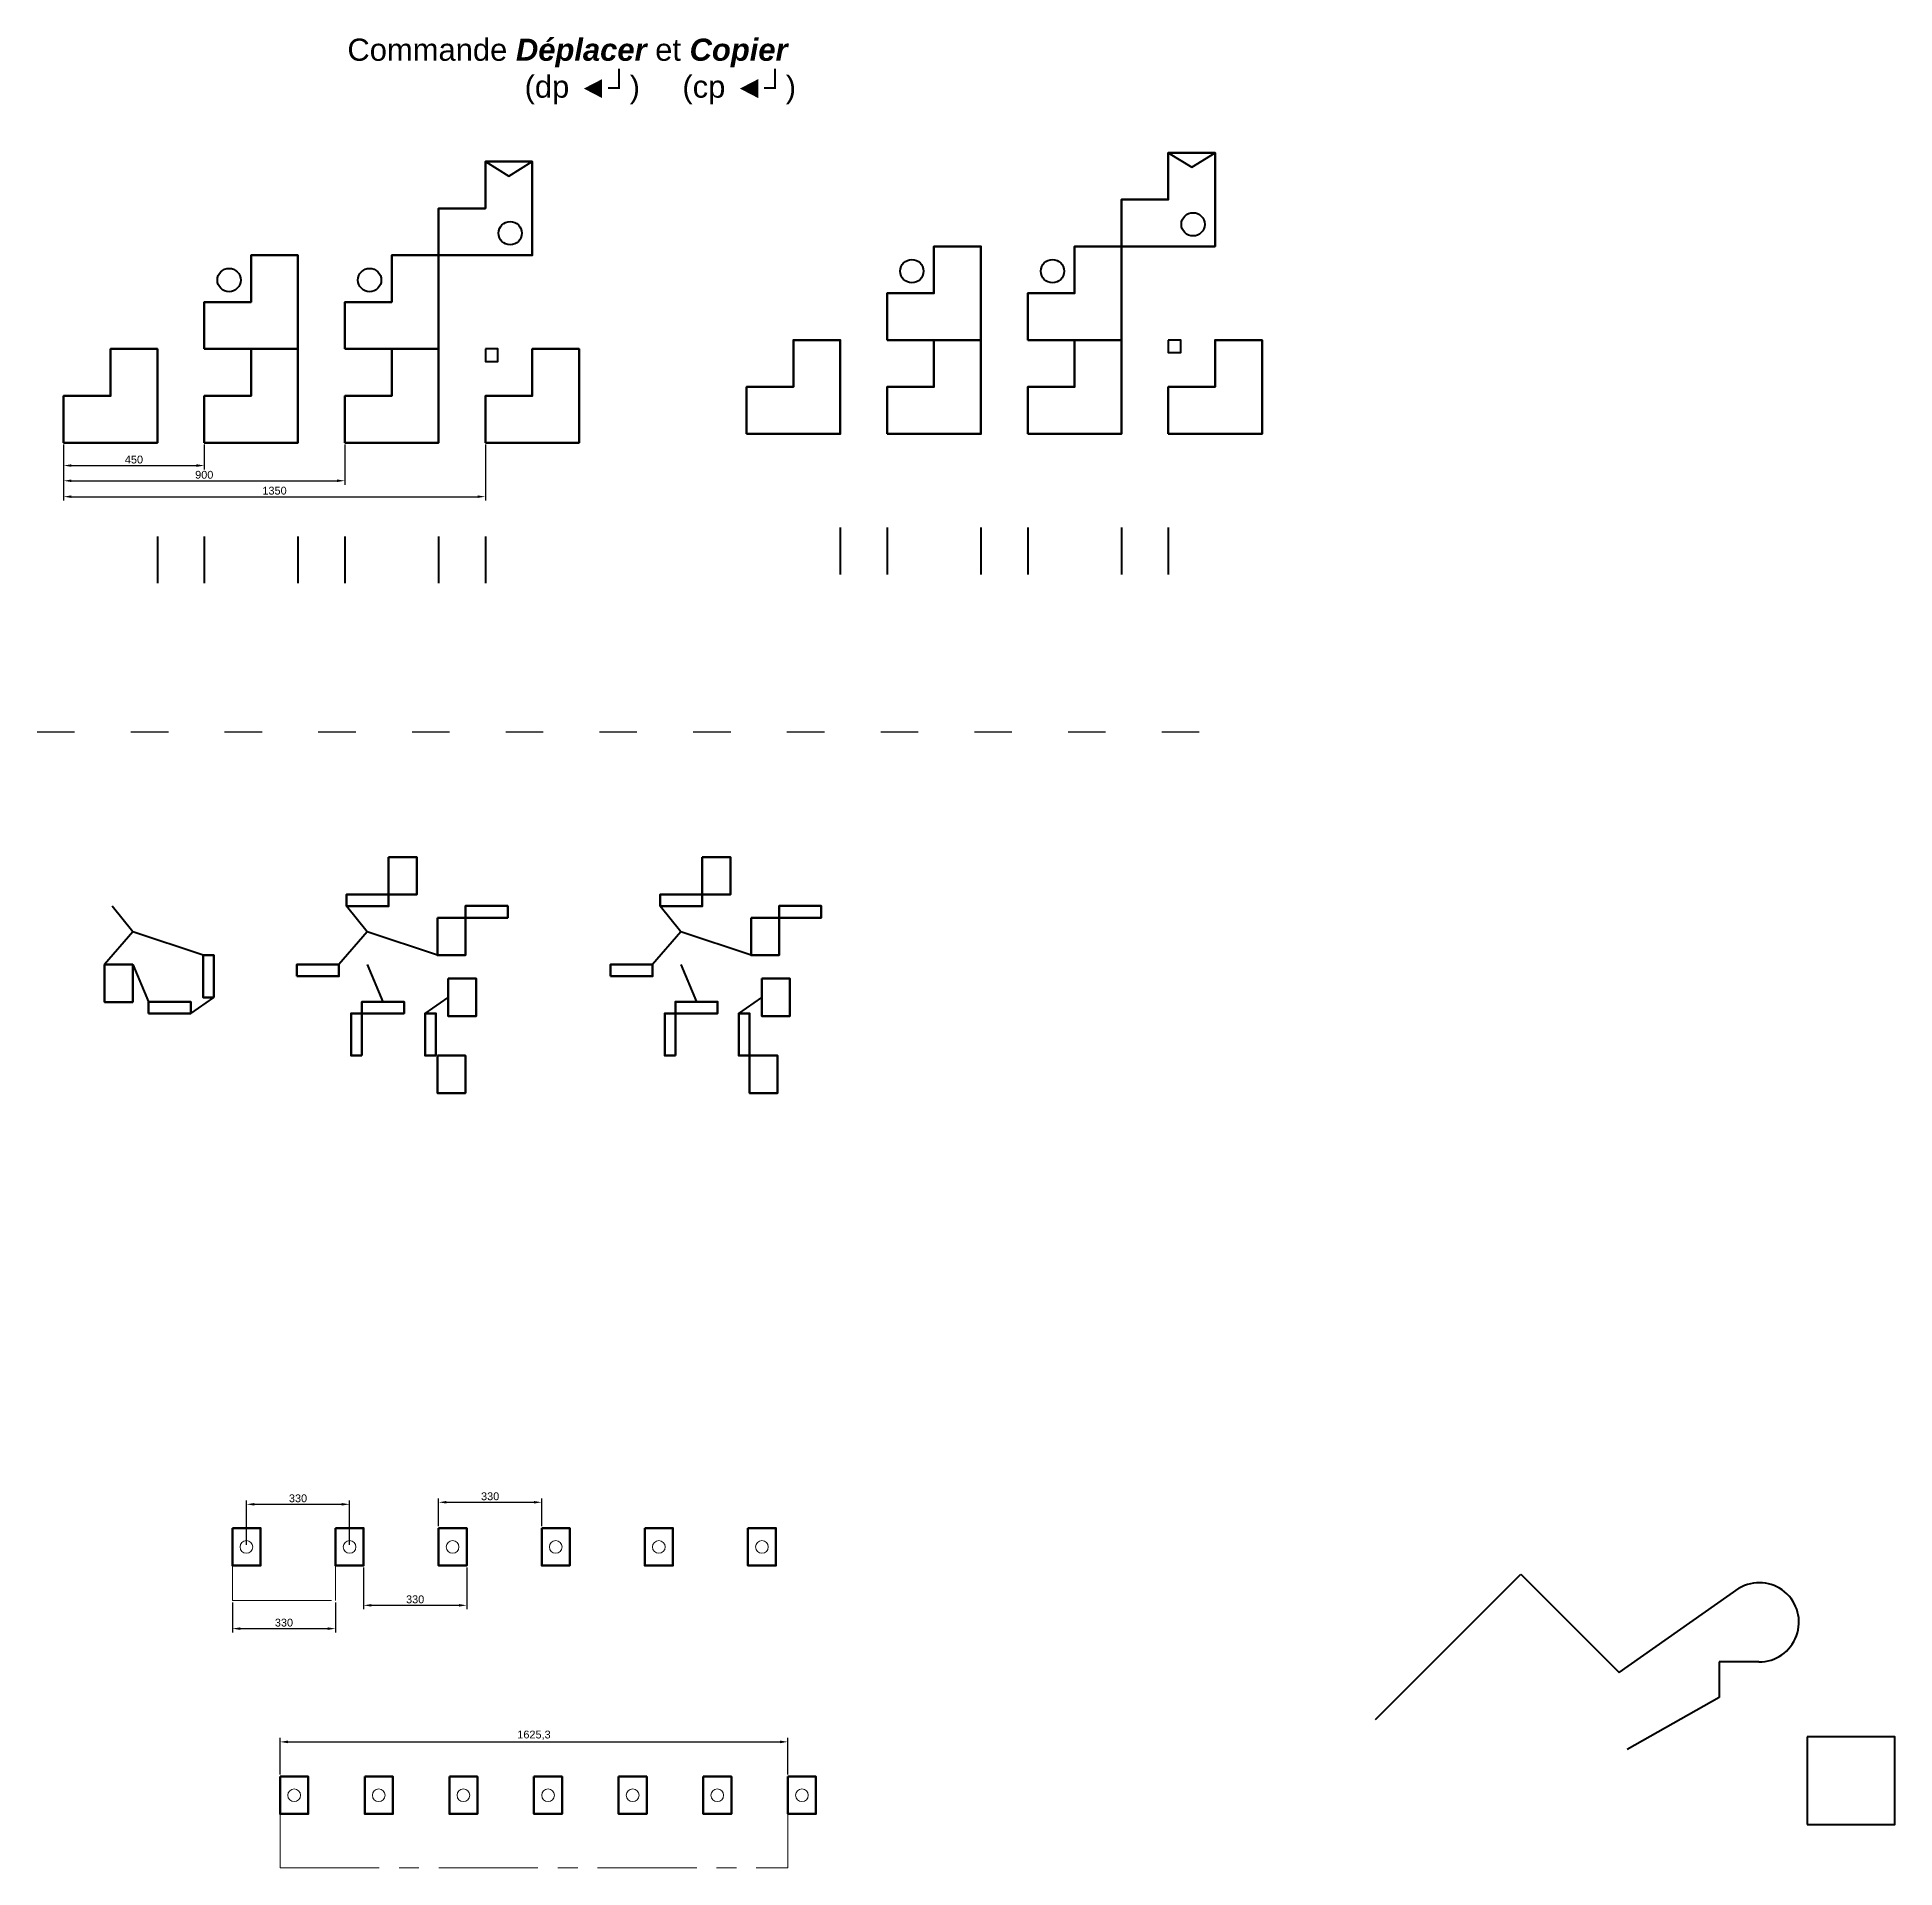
# Model space of a CAD drawing. Header units: centimetres. Extents: x 97323 to 265699, y 20741 to 39605.
# Drawn here: x 150083 to 156030, y 30732 to 36593 of the extents above; entities that cross this region are included whole.
import ezdxf

# ---------------------------------------------------------------- set-up
doc = ezdxf.new("R2010")
doc.units = ezdxf.units.CM
doc.header["$LTSCALE"] = 10
doc.header["$PDMODE"] = 35
doc.header["$PDSIZE"] = 30
doc.linetypes.add('ACAD_ISO03W100', pattern=[30, 12, -18])
doc.linetypes.add('AXES', pattern=[50.8, 31.75, -6.35, 6.35, -6.35])
doc.layers.add('01-CACHE', color=140, linetype='ACAD_ISO03W100')
for name, color, linetype, lineweight in [('01-COTATION-2', 210, 'Continuous', 5), ('01-FORT-2', 140, 'Continuous', 50), ('01-FORT-3', 30, 'Continuous', 40), ('01-FORT-4', 70, 'Continuous', 50), ('01-TEXTE', 7, 'Continuous', 5), ('02-FIN-3', 211, 'Continuous', 15), ('082-AXE-3', 62, 'AXES', 9)]:
    doc.layers.add(name, color=color, linetype=linetype, lineweight=lineweight)
doc.layers.add('COTATION', color=7, linetype='Continuous', true_color=0xe61919)
doc.styles.add('Arial bold', font='arialbd.ttf')
doc.styles.add('ARIAL-SD', font='arial.ttf')
doc.styles.get("Standard").update_dxf_attribs({"font": 'arial.ttf'})
doc.dimstyles.new('ISO-25-SD', dxfattribs={"dimscale": 10, "dimtxt": 2.5, "dimasz": 2.5, "dimexe": 1.25, "dimexo": 0.625, "dimtad": 1, "dimtoh": 1, "dimtxsty": 'ARIAL-SD', "dimcen": 0, "dimadec": 0, "dimazin": 0, "dimtfac": 1, "dimtofl": 0, "dimtmove": 0, "dimatfit": 3, "dimfxl": 1, "dimarcsym": 0})
doc.dimstyles.new('SD-MECA 1-10e', dxfattribs={"dimscale": 10, "dimtxt": 2.5, "dimasz": 2.5, "dimexe": 1.25, "dimexo": 0.625, "dimtad": 1, "dimtoh": 1, "dimtxsty": 'Standard', "dimcen": 2.5, "dimadec": 0, "dimazin": 0, "dimtp": 0.02, "dimtm": 0.02, "dimtfac": 1, "dimtofl": 0, "dimtmove": 0, "dimatfit": 3, "dimfxl": 1, "dimarcsym": 0})

msp = doc.modelspace()

# ---------------------------------------------------------------- texts
at = {"layer": '01-TEXTE', "insert": (151076.401, 36587.863), "char_height": 70.893185, "attachment_point": 1, "style": 'Arial bold'}
msp.add_mtext_dynamic_manual_height_columns('{\\fArial|b0|i0|c0|p34;Commande \\fArial|b1|i1|c0|p34;Déplacer \\fArial|b0|i0|c0|p34;et \\fArial|b1|i1|c0|p34;Copier\\P^I^I\\fArial|b0|i0|c0|p34;(dp \\H0.9874x;◄┘)     \\H1.01276x;(cp \\H0.9874x;◄┘)}', width=2790.55059, gutter_width=1971.851, heights=[340.251], dxfattribs=at)

# ---------------------------------------------------------------- blocks, each defined once
blk = doc.blocks.new('*D34')
at = {"layer": '01-COTATION-2', "color": 0, "lineweight": -2, "transparency": 16777216}
for p, q in [((150168.2, 35287.9), (150168.2, 35208.5)), ((150618.2, 35287.9), (150618.2, 35208.5)), ((150193.2, 35221), (150593.2, 35221))]:
    blk.add_line(p, q, dxfattribs=at)
at = {"layer": '01-COTATION-2', "color": 0, "transparency": 16777216}
for points in [[(150193.2, 35225.2), (150193.2, 35216.8), (150168.2, 35221)], [(150593.2, 35225.2), (150593.2, 35216.8), (150618.2, 35221)]]:
    blk.add_solid(points, dxfattribs=at)
at = {"layer": 'Defpoints', "color": 0, "transparency": 16777216}
for p in [(150168.2, 35294.2), (150618.2, 35294.2), (150618.2, 35221)]:
    blk.add_point(p, dxfattribs=at)
at = {"layer": '01-COTATION-2', "color": 0, "transparency": 16777216, "insert": (150393.2, 35240), "char_height": 25, "attachment_point": 5}
blk.add_mtext('450', dxfattribs=at)
blk = doc.blocks.new('*D35')
at = {"layer": '01-COTATION-2', "color": 0, "lineweight": -2, "transparency": 16777216}
for p, q in [((150168.2, 35287.9), (150168.2, 35159.8)), ((151068.2, 35287.9), (151068.2, 35159.8)), ((150193.2, 35172.3), (151043.2, 35172.3))]:
    blk.add_line(p, q, dxfattribs=at)
at = {"layer": '01-COTATION-2', "color": 0, "transparency": 16777216}
for points in [[(150193.2, 35176.5), (150193.2, 35168.2), (150168.2, 35172.3)], [(151043.2, 35176.5), (151043.2, 35168.2), (151068.2, 35172.3)]]:
    blk.add_solid(points, dxfattribs=at)
at = {"layer": 'Defpoints', "color": 0, "transparency": 16777216}
for p in [(150168.2, 35294.2), (151068.2, 35294.2), (151068.2, 35172.3)]:
    blk.add_point(p, dxfattribs=at)
at = {"layer": '01-COTATION-2', "color": 0, "transparency": 16777216, "insert": (150618.2, 35191.4), "char_height": 25, "attachment_point": 5}
blk.add_mtext('900', dxfattribs=at)
blk = doc.blocks.new('*D33')
at = {"layer": '01-COTATION-2', "color": 0, "lineweight": -2, "transparency": 16777216}
for p, q in [((150168.2, 35287.9), (150168.2, 35108.9)), ((151518.2, 35287.9), (151518.2, 35108.9)), ((150193.2, 35121.4), (151493.2, 35121.4))]:
    blk.add_line(p, q, dxfattribs=at)
at = {"layer": '01-COTATION-2', "color": 0, "transparency": 16777216}
for points in [[(150193.2, 35125.6), (150193.2, 35117.3), (150168.2, 35121.4)], [(151493.2, 35125.6), (151493.2, 35117.3), (151518.2, 35121.4)]]:
    blk.add_solid(points, dxfattribs=at)
at = {"layer": 'Defpoints', "color": 0, "transparency": 16777216}
for p in [(150168.2, 35294.2), (151518.2, 35294.2), (151518.2, 35121.4)]:
    blk.add_point(p, dxfattribs=at)
at = {"layer": '01-COTATION-2', "color": 0, "transparency": 16777216, "insert": (150843.2, 35140.5), "char_height": 25, "attachment_point": 5}
blk.add_mtext('1350', dxfattribs=at)
blk = doc.blocks.new('*D70')
at = {"layer": 'COTATION', "color": 0, "lineweight": -2, "transparency": 16777216}
for p, q in [((150708.3, 31581.4), (150708.3, 31485)), ((151038.3, 31581.4), (151038.3, 31485)), ((150733.3, 31497.5), (151013.3, 31497.5))]:
    blk.add_line(p, q, dxfattribs=at)
at = {"layer": 'COTATION', "color": 0, "transparency": 16777216}
for points in [[(150733.3, 31501.6), (150733.3, 31493.3), (150708.3, 31497.5)], [(151013.3, 31501.6), (151013.3, 31493.3), (151038.3, 31497.5)]]:
    blk.add_solid(points, dxfattribs=at)
at = {"layer": 'Defpoints', "color": 0, "transparency": 16777216}
for p in [(150708.3, 31587.6), (151038.3, 31587.6), (151038.3, 31497.5)]:
    blk.add_point(p, dxfattribs=at)
at = {"layer": 'COTATION', "color": 0, "transparency": 16777216, "insert": (150873.3, 31516.5), "char_height": 25, "attachment_point": 5, "style": 'ARIAL-SD'}
blk.add_mtext('330', dxfattribs=at)
blk = doc.blocks.new('*D71')
at = {"layer": 'COTATION', "color": 0, "lineweight": -2, "transparency": 16777216}
for p, q in [((150753.3, 31765.4), (150753.3, 31908)), ((150778.3, 31895.5), (151058.3, 31895.5)), ((151083.3, 31765.4), (151083.3, 31908))]:
    blk.add_line(p, q, dxfattribs=at)
at = {"layer": 'COTATION', "color": 0, "transparency": 16777216}
for points in [[(150778.3, 31899.7), (150778.3, 31891.4), (150753.3, 31895.5)], [(151058.3, 31899.7), (151058.3, 31891.4), (151083.3, 31895.5)]]:
    blk.add_solid(points, dxfattribs=at)
at = {"layer": 'Defpoints', "color": 0, "transparency": 16777216}
for p in [(151083.3, 31895.5), (150753.3, 31759.2), (151083.3, 31759.2)]:
    blk.add_point(p, dxfattribs=at)
at = {"layer": 'COTATION', "color": 0, "transparency": 16777216, "insert": (150918.3, 31914.5), "char_height": 25, "attachment_point": 5, "style": 'ARIAL-SD'}
blk.add_mtext('330', dxfattribs=at)
blk = doc.blocks.new('*D72')
at = {"layer": 'COTATION', "color": 0, "lineweight": -2, "transparency": 16777216}
for p, q in [((151128.3, 31692.9), (151128.3, 31559.6)), ((151458.3, 31692.9), (151458.3, 31559.6)), ((151153.3, 31572.1), (151433.3, 31572.1))]:
    blk.add_line(p, q, dxfattribs=at)
at = {"layer": 'COTATION', "color": 0, "transparency": 16777216}
for points in [[(151153.3, 31576.2), (151153.3, 31567.9), (151128.3, 31572.1)], [(151433.3, 31576.2), (151433.3, 31567.9), (151458.3, 31572.1)]]:
    blk.add_solid(points, dxfattribs=at)
at = {"layer": 'Defpoints', "color": 0, "transparency": 16777216}
for p in [(151128.3, 31699.2), (151458.3, 31699.2), (151458.3, 31572.1)]:
    blk.add_point(p, dxfattribs=at)
at = {"layer": 'COTATION', "color": 0, "transparency": 16777216, "insert": (151293.3, 31591.1), "char_height": 25, "attachment_point": 5, "style": 'ARIAL-SD'}
blk.add_mtext('330', dxfattribs=at)
blk = doc.blocks.new('*D73')
at = {"layer": 'COTATION', "color": 0, "lineweight": -2, "transparency": 16777216}
for p, q in [((151368.3, 31825.4), (151368.3, 31914.5)), ((151393.3, 31902), (151673.3, 31902)), ((151698.3, 31825.4), (151698.3, 31914.5))]:
    blk.add_line(p, q, dxfattribs=at)
at = {"layer": 'COTATION', "color": 0, "transparency": 16777216}
for points in [[(151393.3, 31906.2), (151393.3, 31897.8), (151368.3, 31902)], [(151673.3, 31906.2), (151673.3, 31897.8), (151698.3, 31902)]]:
    blk.add_solid(points, dxfattribs=at)
at = {"layer": 'Defpoints', "color": 0, "transparency": 16777216}
for p in [(151698.3, 31902), (151368.3, 31819.2), (151698.3, 31819.2)]:
    blk.add_point(p, dxfattribs=at)
at = {"layer": 'COTATION', "color": 0, "transparency": 16777216, "insert": (151533.3, 31921), "char_height": 25, "attachment_point": 5, "style": 'ARIAL-SD'}
blk.add_mtext('330', dxfattribs=at)
blk = doc.blocks.new('*D75')
at = {"layer": 'COTATION', "color": 0, "lineweight": -2, "transparency": 16777216}
for p, q in [((150861, 31030.3), (150861, 31147.4)), ((150886, 31134.9), (152461.3, 31134.9)), ((152486.3, 31030.3), (152486.3, 31147.4))]:
    blk.add_line(p, q, dxfattribs=at)
at = {"layer": 'COTATION', "color": 0, "transparency": 16777216}
for points in [[(150886, 31139), (150886, 31130.7), (150861, 31134.9)], [(152461.3, 31139), (152461.3, 31130.7), (152486.3, 31134.9)]]:
    blk.add_solid(points, dxfattribs=at)
at = {"layer": 'Defpoints', "color": 0, "transparency": 16777216}
for p in [(152486.3, 31134.9), (150861, 31024), (152486.3, 31024)]:
    blk.add_point(p, dxfattribs=at)
at = {"layer": 'COTATION', "color": 0, "transparency": 16777216, "insert": (151673.6, 31156.1), "char_height": 25, "attachment_point": 5, "style": 'ARIAL-SD'}
blk.add_mtext('1625,3', dxfattribs=at)

# ---------------------------------------------------------------- dimensions: what is measured, and where the dimension line sits
at = {"layer": '01-COTATION-2'}
for base, p2, picture, middle in [((150618.19, 35220.987), (150618.19, 35294.171), '*D34', (150393.19, 35240.001)), ((151068.19, 35172.343), (151068.19, 35294.171), '*D35', (150618.19, 35191.358)), ((151518.19, 35121.44), (151518.19, 35294.171), '*D33', (150843.19, 35140.463))]:
    dim = msp.add_linear_dim(base=base, p1=(150168.19, 35294.171), p2=p2, dimstyle='SD-MECA 1-10e', dxfattribs=at)
    dim.commit()
    dim.dimension.update_dxf_attribs({"geometry": picture, "text_midpoint": middle})
at = {"layer": 'COTATION'}
for base, p1, p2, picture, middle in [((151698.279, 31902.012), (151368.279, 31819.186), (151698.279, 31819.186), '*D73', (151533.279, 31921.035)), ((151083.279, 31895.523), (150753.279, 31759.186), (151083.279, 31759.186), '*D71', (150918.279, 31914.546)), ((151458.279, 31572.052), (151128.279, 31699.186), (151458.279, 31699.186), '*D72', (151293.279, 31591.075)), ((151038.279, 31497.457), (150708.279, 31587.612), (151038.279, 31587.612), '*D70', (150873.279, 31516.48)), ((152486.282, 31134.858), (150860.982, 31024.008), (152486.282, 31024.008), '*D75', (151673.632, 31156.132))]:
    dim = msp.add_linear_dim(base=base, p1=p1, p2=p2, dimstyle='ISO-25-SD', dxfattribs=at)
    dim.commit()
    dim.dimension.update_dxf_attribs({"geometry": picture, "text_midpoint": middle})

# ---------------------------------------------------------------- linework, layer by layer
at = {"layer": '01-CACHE'}
msp.add_line((150083.337, 34368.129), (153912.349, 34368.129), dxfattribs=at)
at = {"layer": '01-FORT-2'}
for points in [[(153553.971, 35922.558), (153853.971, 35922.558), (153853.971, 36222.558), (153703.971, 36222.558), (153703.971, 36072.558), (153553.971, 36072.558)], [(151368.19, 35894.171), (151668.19, 35894.171), (151668.19, 36194.171), (151518.19, 36194.171), (151518.19, 36044.171), (151368.19, 36044.171)], [(152803.971, 35622.558), (153103.971, 35622.558), (153103.971, 35922.558), (152953.971, 35922.558), (152953.971, 35772.558), (152803.971, 35772.558)], [(153253.971, 35622.558), (153553.971, 35622.558), (153553.971, 35922.558), (153403.971, 35922.558), (153403.971, 35772.558), (153253.971, 35772.558)], [(150618.19, 35594.171), (150918.19, 35594.171), (150918.19, 35894.171), (150768.19, 35894.171), (150768.19, 35744.171), (150618.19, 35744.171)], [(151068.19, 35594.171), (151368.19, 35594.171), (151368.19, 35894.171), (151218.19, 35894.171), (151218.19, 35744.171), (151068.19, 35744.171)], [(152353.971, 35322.558), (152653.971, 35322.558), (152653.971, 35622.558), (152503.971, 35622.558), (152503.971, 35472.558), (152353.971, 35472.558)], [(152803.971, 35322.558), (153103.971, 35322.558), (153103.971, 35622.558), (152953.971, 35622.558), (152953.971, 35472.558), (152803.971, 35472.558)], [(153253.971, 35322.558), (153553.971, 35322.558), (153553.971, 35622.558), (153403.971, 35622.558), (153403.971, 35472.558), (153253.971, 35472.558)], [(153703.971, 35322.558), (154003.971, 35322.558), (154003.971, 35622.558), (153853.971, 35622.558), (153853.971, 35472.558), (153703.971, 35472.558)], [(150168.19, 35294.171), (150468.19, 35294.171), (150468.19, 35594.171), (150318.19, 35594.171), (150318.19, 35444.171), (150168.19, 35444.171)], [(150618.19, 35294.171), (150918.19, 35294.171), (150918.19, 35594.171), (150768.19, 35594.171), (150768.19, 35444.171), (150618.19, 35444.171)], [(151068.19, 35294.171), (151368.19, 35294.171), (151368.19, 35594.171), (151218.19, 35594.171), (151218.19, 35444.171), (151068.19, 35444.171)], [(151518.19, 35294.171), (151818.19, 35294.171), (151818.19, 35594.171), (151668.19, 35594.171), (151668.19, 35444.171), (151518.19, 35444.171)], [(151208.322, 33967.562), (151298.322, 33967.562), (151298.322, 33847.562), (151208.322, 33847.562)], [(151073.322, 33810.062), (151208.322, 33810.062), (151208.322, 33847.562), (151073.322, 33847.562)], [(151454.401, 33773.462), (151589.401, 33773.462), (151589.401, 33810.962), (151454.401, 33810.962)], [(151364.401, 33773.462), (151454.401, 33773.462), (151454.401, 33653.462), (151364.401, 33653.462)], [(150299.401, 33623.462), (150389.401, 33623.462), (150389.401, 33503.462), (150299.401, 33503.462)], [(150648.901, 33518.462), (150614.401, 33518.462), (150614.401, 33653.462), (150648.901, 33653.462)], [(150914.401, 33585.962), (151049.401, 33585.962), (151049.401, 33623.462), (150914.401, 33623.462)], [(151398.901, 33578.462), (151488.901, 33578.462), (151488.901, 33458.462), (151398.901, 33458.462)], [(150440.177, 33466.84), (150575.177, 33466.84), (150575.177, 33504.34), (150440.177, 33504.34)], [(151122.677, 33466.84), (151257.677, 33466.84), (151257.677, 33504.34), (151122.677, 33504.34)], [(151122.677, 33331.84), (151088.177, 33331.84), (151088.177, 33466.84), (151122.677, 33466.84)], [(151359.677, 33331.84), (151325.177, 33331.84), (151325.177, 33466.84), (151359.677, 33466.84)], [(151364.401, 33331.84), (151454.401, 33331.84), (151454.401, 33211.84), (151364.401, 33211.84)]]:
    msp.add_lwpolyline(points, close=True, dxfattribs=at)
at = {"layer": '01-FORT-3'}
for p, q in [((153703.971, 36222.558), (153778.971, 36175.937)), ((153778.971, 36175.937), (153853.971, 36222.558)), ((151518.19, 36194.171), (151593.19, 36147.55)), ((151593.19, 36147.55), (151668.19, 36194.171)), ((150468.19, 34994.171), (150468.19, 34844.171)), ((150618.19, 34994.171), (150618.19, 34844.171)), ((150918.19, 34994.171), (150918.19, 34844.171)), ((151068.19, 34994.171), (151068.19, 34844.171)), ((151368.19, 34994.171), (151368.19, 34844.171)), ((151518.19, 34994.171), (151518.19, 34844.171)), ((152653.971, 35022.558), (152653.971, 34872.558)), ((152803.971, 35022.558), (152803.971, 34872.558)), ((153103.971, 35022.558), (153103.971, 34872.558)), ((153253.971, 35022.558), (153253.971, 34872.558)), ((153553.971, 35022.558), (153553.971, 34872.558)), ((153703.971, 35022.558), (153703.971, 34872.558)), ((150389.401, 33728.462), (150323.322, 33810.062)), ((151139.401, 33728.462), (151073.322, 33810.062)), ((152143.276, 33728.462), (152077.197, 33810.062)), ((150389.401, 33728.462), (150299.401, 33623.462)), ((150614.401, 33653.462), (150389.401, 33728.462)), ((151139.401, 33728.462), (151049.401, 33623.462)), ((151364.401, 33653.462), (151139.401, 33728.462)), ((152143.276, 33728.462), (152053.276, 33623.462)), ((152368.276, 33653.462), (152143.276, 33728.462)), ((150389.401, 33623.462), (150440.177, 33504.34)), ((151139.401, 33623.462), (151190.177, 33504.34)), ((152143.276, 33623.462), (152194.052, 33504.34)), ((150575.177, 33466.84), (150648.901, 33518.462)), ((151325.177, 33466.84), (151398.901, 33518.462)), ((152329.052, 33466.84), (152402.776, 33518.462)), ((154367.049, 31206.816), (154832.486, 31672.253)), ((154832.486, 31672.253), (155147.519, 31357.22)), ((155147.519, 31357.22), (155531.087, 31626.47)), ((155594.412, 31391.102), (155466.97, 31391.102)), ((155466.97, 31391.102), (155466.97, 31276.937)), ((155466.97, 31276.937), (155172.798, 31111.025)), ((155749.388, 31150.567), (155749.388, 30870.362))]:
    msp.add_line(p, q, dxfattribs=at)
for points in [[(153703.971, 35622.558), (153703.971, 35582.558), (153743.971, 35582.558), (153743.971, 35622.558)], [(151518.19, 35594.171), (151518.19, 35554.171), (151558.19, 35554.171), (151558.19, 35594.171)]]:
    msp.add_lwpolyline(points, close=True, dxfattribs=at)
msp.add_lwpolyline([(155749.388, 30870.362), (156029.593, 30870.362), (156029.593, 31150.567), (155749.388, 31150.567)], dxfattribs=at)
for centre in [(151597.48, 35964.881), (153783.26, 35993.269), (152883.26, 35843.269), (153333.26, 35843.269), (150697.48, 35814.881), (151147.48, 35814.881)]:
    msp.add_circle(centre, 37.339, dxfattribs=at)
msp.add_arc((155595.959, 31517.721), 126.628, 269.3002183, 120.8169075, dxfattribs=at)
at = {"layer": '01-FORT-4'}
for points in [[(152212.197, 33967.562), (152302.197, 33967.562), (152302.197, 33847.562), (152212.197, 33847.562)], [(152077.197, 33810.062), (152212.197, 33810.062), (152212.197, 33847.562), (152077.197, 33847.562)], [(152458.276, 33773.462), (152593.276, 33773.462), (152593.276, 33810.962), (152458.276, 33810.962)], [(152368.276, 33773.462), (152458.276, 33773.462), (152458.276, 33653.462), (152368.276, 33653.462)], [(151918.276, 33585.962), (152053.276, 33585.962), (152053.276, 33623.462), (151918.276, 33623.462)], [(152402.776, 33578.462), (152492.776, 33578.462), (152492.776, 33458.462), (152402.776, 33458.462)], [(152126.552, 33466.84), (152261.552, 33466.84), (152261.552, 33504.34), (152126.552, 33504.34)], [(152126.552, 33331.84), (152092.052, 33331.84), (152092.052, 33466.84), (152126.552, 33466.84)], [(152363.552, 33331.84), (152329.052, 33331.84), (152329.052, 33466.84), (152363.552, 33466.84)], [(152363.552, 33331.84), (152453.552, 33331.84), (152453.552, 33211.84), (152363.552, 33211.84)], [(150708.279, 31819.186), (150798.279, 31819.186), (150798.279, 31699.186), (150708.279, 31699.186)], [(151038.279, 31819.186), (151128.279, 31819.186), (151128.279, 31699.186), (151038.279, 31699.186)], [(151368.279, 31819.186), (151458.279, 31819.186), (151458.279, 31699.186), (151368.279, 31699.186)], [(151698.279, 31819.186), (151788.279, 31819.186), (151788.279, 31699.186), (151698.279, 31699.186)], [(152028.279, 31819.186), (152118.279, 31819.186), (152118.279, 31699.186), (152028.279, 31699.186)], [(152358.279, 31819.186), (152448.279, 31819.186), (152448.279, 31699.186), (152358.279, 31699.186)], [(150860.982, 31024.008), (150950.982, 31024.008), (150950.982, 30904.008), (150860.982, 30904.008)], [(151131.865, 31024.008), (151221.865, 31024.008), (151221.865, 30904.008), (151131.865, 30904.008)], [(151402.748, 31024.008), (151492.748, 31024.008), (151492.748, 30904.008), (151402.748, 30904.008)], [(151673.632, 31024.008), (151763.632, 31024.008), (151763.632, 30904.008), (151673.632, 30904.008)], [(151944.515, 31024.008), (152034.515, 31024.008), (152034.515, 30904.008), (151944.515, 30904.008)], [(152215.398, 31024.008), (152305.398, 31024.008), (152305.398, 30904.008), (152215.398, 30904.008)], [(152486.282, 31024.008), (152576.282, 31024.008), (152576.282, 30904.008), (152486.282, 30904.008)]]:
    msp.add_lwpolyline(points, close=True, dxfattribs=at)
at = {"layer": '02-FIN-3'}
for centre in [(150753.279, 31759.186), (151083.279, 31759.186), (151413.279, 31759.186), (151743.279, 31759.186), (152073.279, 31759.186), (152403.279, 31759.186), (150905.982, 30964.008), (151176.865, 30964.008), (151447.748, 30964.008), (151718.632, 30964.008), (151989.515, 30964.008), (152260.398, 30964.008), (152531.282, 30964.008)]:
    msp.add_circle(centre, 20.321, dxfattribs=at)
at = {"layer": '082-AXE-3'}
for p, q in [((150708.279, 31699.186), (150708.279, 31587.612)), ((151038.279, 31587.612), (151038.279, 31699.186)), ((150708.279, 31587.612), (151038.279, 31587.612)), ((150860.982, 30904.008), (150860.982, 30731.592)), ((152486.282, 30731.592), (152486.282, 30904.008)), ((150860.982, 30731.592), (152486.282, 30731.592))]:
    msp.add_line(p, q, dxfattribs=at)

msp.set_redraw_order([(e.dxf.handle, doc.entitydb.next_handle()) for e in msp.query("TEXT MTEXT ATTDEF DIMENSION ARC_DIMENSION")])  # texts and dimensions are drawn at this point

doc.saveas('drawing.dxf')
